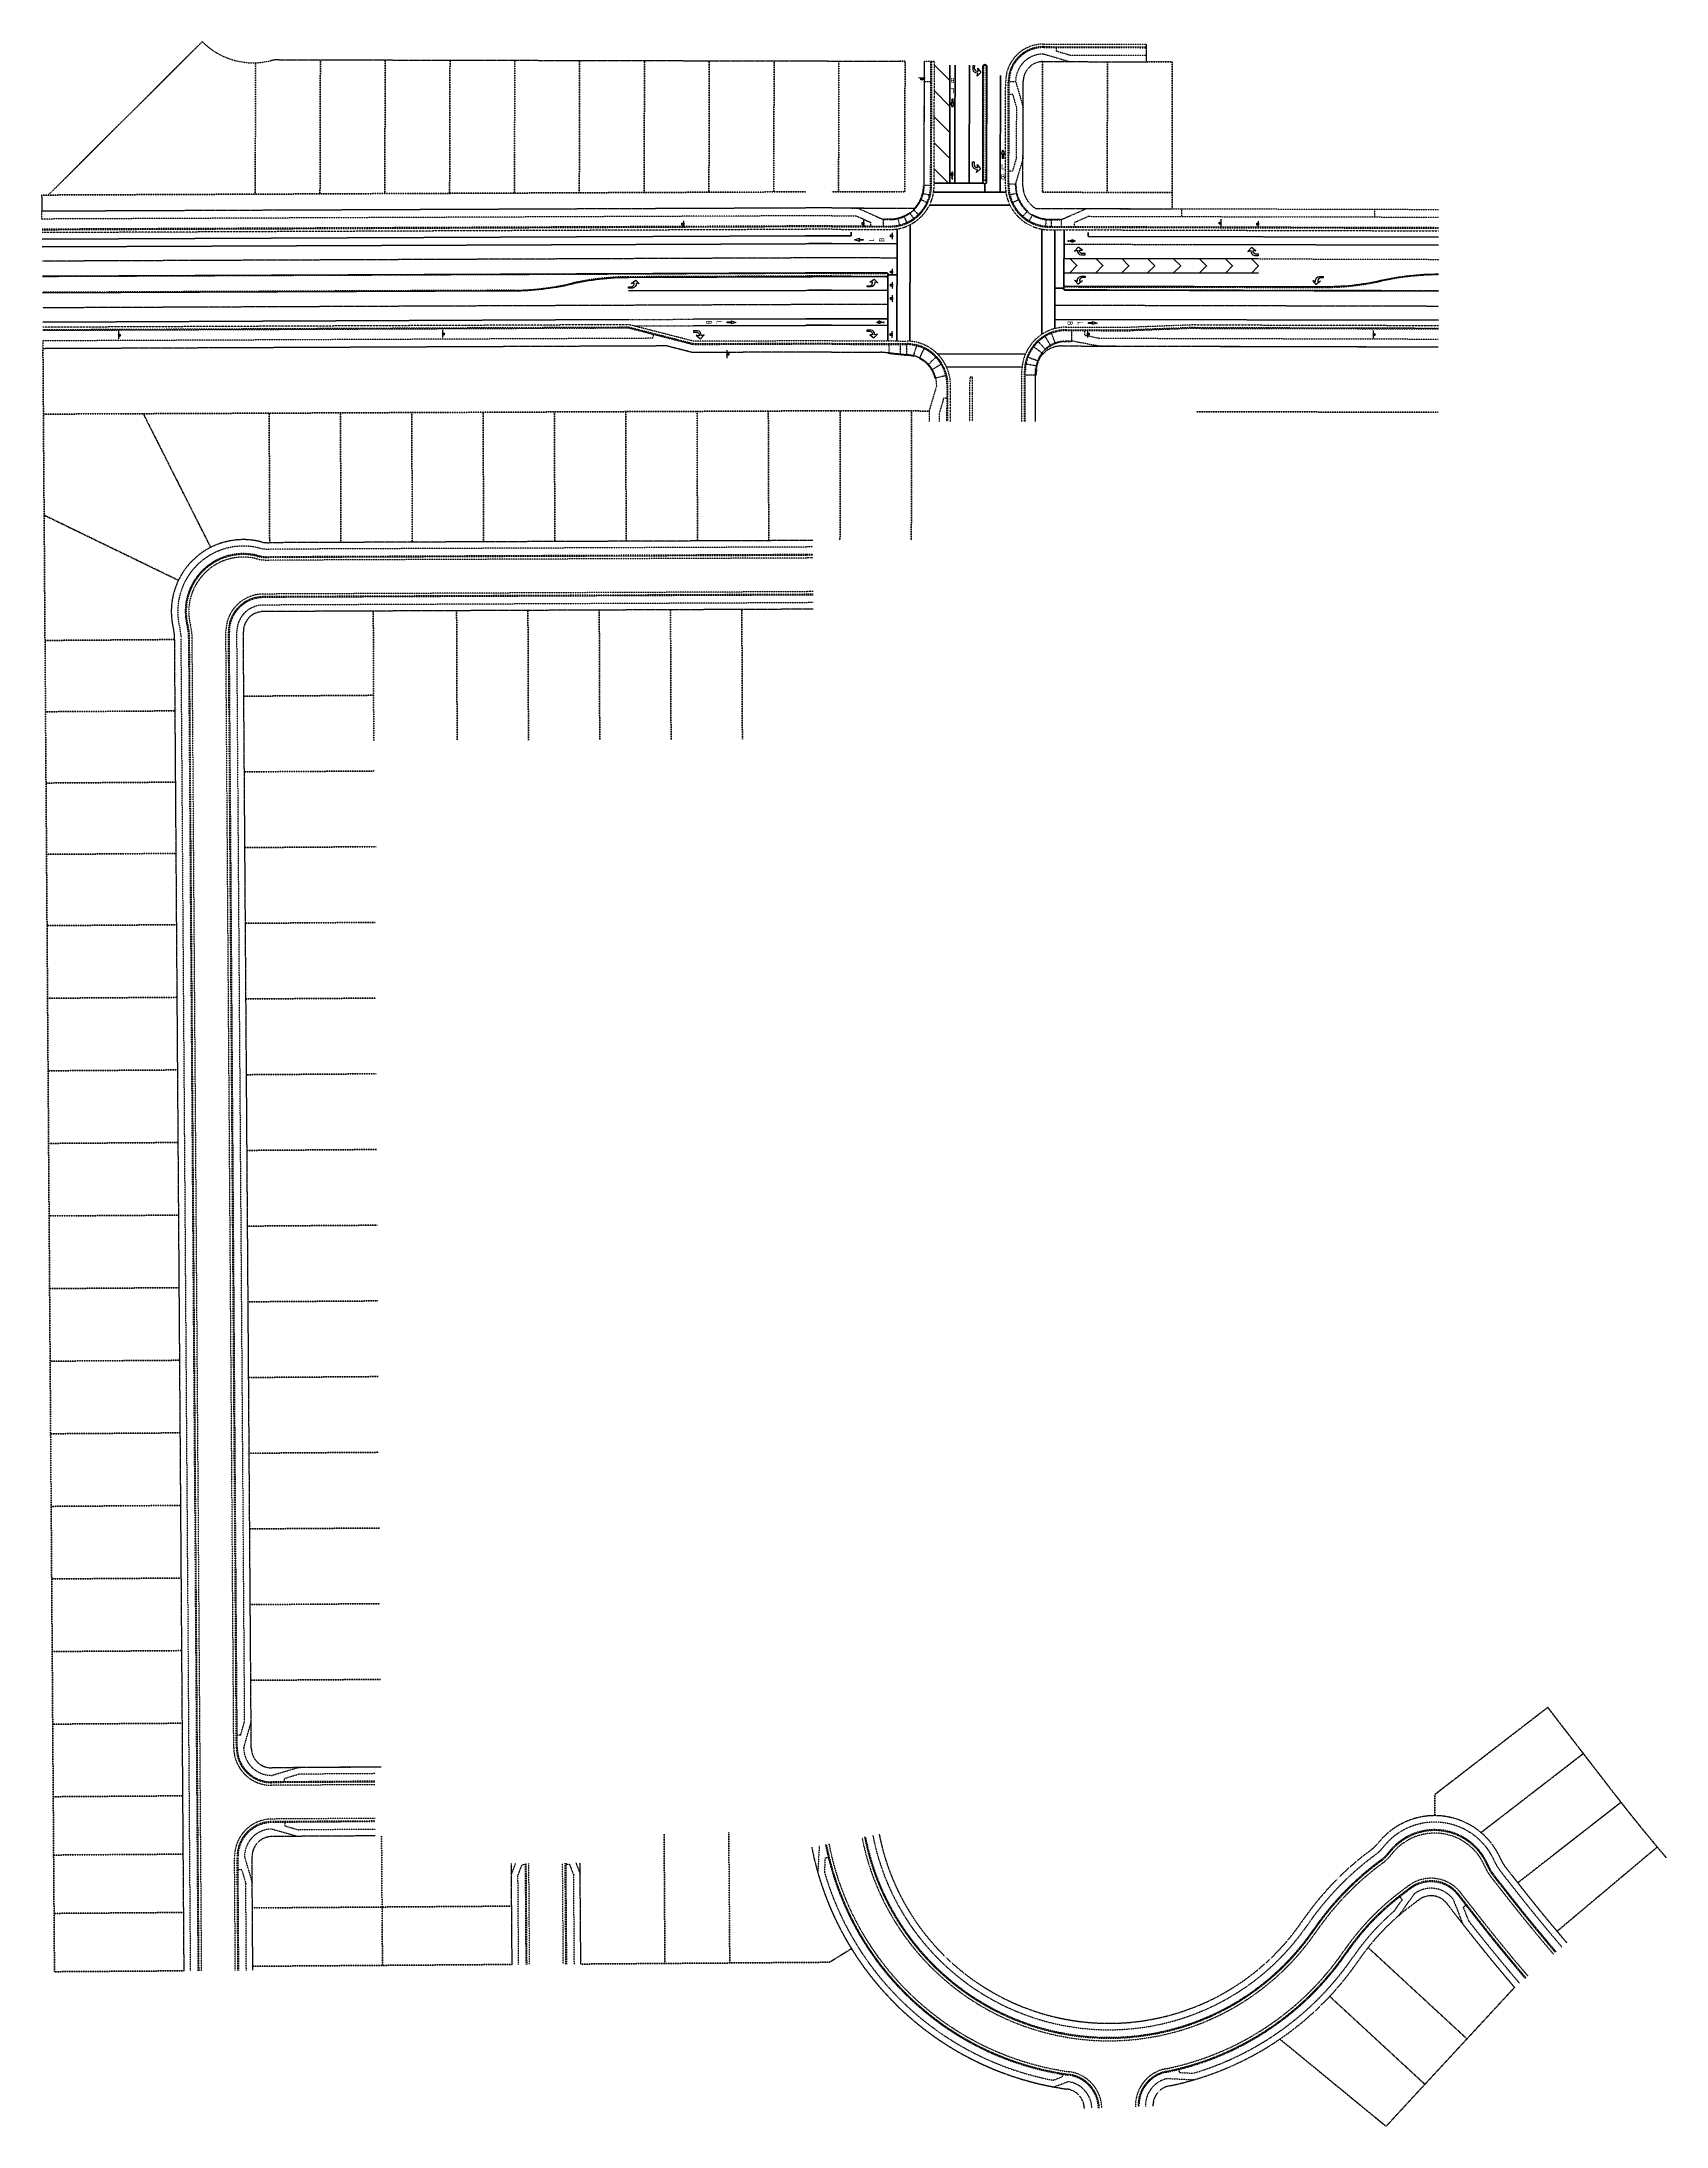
# Model space of a CAD drawing. Header units: feet. Extents: x 374 to 1628, y 18 to 1626.
import ezdxf
from ezdxf.enums import TextEntityAlignment as Align

# ---------------------------------------------------------------- set-up
doc = ezdxf.new("R2010")
doc.units = ezdxf.units.FT
doc.header["$MEASUREMENT"] = 0
for name, pattern in [('DASHED2', [0.375, 0.25, -0.125]), ('HIDDEN', [0.375, 0.25, -0.125]), ('HIDDEN2', [0.1875, 0.125, -0.0625])]:
    doc.linetypes.add(name, pattern=pattern)
for name, color, linetype, lineweight in [('V-PROP-LINE', 252, 'HIDDEN2', 35), ('V-ROAD-CURB-FACE', 252, 'HIDDEN2', 25), ('V-ROAD-CURB-LIP', 252, 'HIDDEN2', 25), ('V-ROAD-CURB-MEDN', 252, 'HIDDEN2', 25), ('V-ROAD-CURB-TBC', 252, 'HIDDEN2', 25), ('V-ROAD-RAMP', 252, 'HIDDEN2', 25), ('V-ROAD-ROW', 252, 'HIDDEN', 25), ('V-ROAD-SIGN', 252, 'Continuous', 25), ('V-ROAD-STRP', 252, 'Continuous', 35), ('V-ROAD-STRP-MRKG', 252, 'Continuous', 25), ('V-ROAD-SWLK', 252, 'HIDDEN2', 25)]:
    doc.layers.add(name, color=color, linetype=linetype, lineweight=lineweight)
doc.styles.add('BIKELANE', font='wood-d.shx', dxfattribs={"width": 0.7, "height": 4})

msp = doc.modelspace()

# ---------------------------------------------------------------- hatches: boundary and pattern name
at = {"layer": 'V-ROAD-SIGN'}
h = msp.add_hatch(dxfattribs=at)
h.set_pattern_fill('ANSI31', color=256, scale=0.24, angle=167.0679, style=0)
h.set_pattern_definition([(212.067917, (1535.826598, 1787.309203), (0.0159277242, -0.0254225805), [])])
h.paths.add_polyline_path([(1282.6, 1486.3, 1), (1284, 1486, 1)])
h = msp.add_hatch(dxfattribs=at)
h.set_pattern_fill('ANSI31', color=256, scale=0.24, angle=-12.7956, style=0)
h.set_pattern_definition([(32.204431, (182.6345, 1097.88733), (-0.0159882515, 0.0253845586), [])])
h.paths.add_polyline_path([(435.2, 1399.5, 1), (433.7, 1399.8, 1)])
h = msp.add_hatch(dxfattribs=at)
h.set_pattern_fill('ANSI31', color=256, scale=0.24, angle=-12.7956, style=0)
h.set_pattern_definition([(32.204431, (432.625802, 1098.95456), (-0.0159882515, 0.0253845586), [])])
h.paths.add_polyline_path([(685.2, 1400.6, 1), (683.7, 1400.9, 1)])
h = msp.add_hatch(dxfattribs=at)
h.set_pattern_fill('ANSI31', color=256, scale=0.24, angle=-12.7956, style=0)
h.set_pattern_definition([(32.204431, (1150.456126, 1098.456048), (-0.0159882515, 0.0253845586), [])])
h.paths.add_polyline_path([(1403, 1400.1, 1), (1401.5, 1400.4, 1)])
h = msp.add_hatch(dxfattribs=at)
h.set_pattern_fill('ANSI31', color=256, scale=0.24, angle=-12.7956, style=0)
h.set_pattern_definition([(32.204431, (651.969584, 1083.207252), (-0.0159882515, 0.0253845586), [])])
h.paths.add_polyline_path([(904.5, 1384.8, 1), (903, 1385.2, 1)])

# ---------------------------------------------------------------- linework, layer by layer
at = {"layer": 'V-PROP-LINE'}
for p, q in [((498.3, 1626), (379.5, 1507.7)), ((539.1, 1508.4), (539.4, 1609.7)), ((589.1, 1508.6), (589.4, 1612)), ((639.1, 1508.9), (639.4, 1611.9)), ((689.1, 1509.1), (689.4, 1611.8)), ((739.1, 1509.3), (739.4, 1611.7)), ((789.1, 1509.5), (789.4, 1611.6)), ((839.1, 1509.7), (839.4, 1611.5)), ((889.1, 1509.9), (889.4, 1611.3)), ((939.1, 1510.1), (939.4, 1611.2)), ((989.1, 1510.2), (989.4, 1611.1)), ((1036, 1611), (1040.4, 1611)), ((1040.1, 1510.1), (1040.4, 1611)), ((1146.3, 1509.9), (1146.5, 1610.7)), ((1196.3, 1509.7), (1196.5, 1610.6)), ((1226.5, 1610.5), (1246.5, 1610.5)), ((1246.3, 1497.1), (1246.5, 1610.5)), ((963.5, 1510.2), (374.4, 1507.7)), ((983.9, 1510.3), (1040.1, 1510.1)), ((1146.3, 1509.9), (1246.3, 1509.6)), ((384.3, 137.1), (375.4, 1389.2)), ((964.2, 1341.2), (375.8, 1338.7)), ((504.8, 1235.9), (452.8, 1339.1)), ((550.3, 1239.5), (549.9, 1339.5)), ((605.3, 1239.7), (604.9, 1339.7)), ((660.3, 1239.9), (659.9, 1339.9)), ((715.3, 1240.2), (714.9, 1340.2)), ((770.3, 1240.4), (769.9, 1340.4)), ((825.3, 1240.6), (824.9, 1340.6)), ((880.3, 1240.9), (879.9, 1340.9)), ((935.3, 1241.1), (934.9, 1341.1)), ((983.5, 1341.3), (1058.9, 1341.1)), ((990.2, 1241.2), (990.4, 1341.2)), ((1045.2, 1241.2), (1045.4, 1341.1)), ((1265.1, 1340.6), (1451.6, 1340.1)), ((479.9, 1210.5), (376.4, 1260.7)), ((630.6, 1086.8), (630.2, 1186.8)), ((694.9, 1087.1), (694.5, 1187.1)), ((749.9, 1087.3), (749.5, 1187.3)), ((804.9, 1087.6), (804.5, 1187.6)), ((859.9, 1087.8), (859.5, 1187.8)), ((914.9, 1088), (914.5, 1188)), ((477, 1164.8), (377, 1164.1)), ((477.4, 1109.8), (377.4, 1109.1)), ((630.3, 1121.8), (530.4, 1121.1)), ((630.8, 1063.4), (530.8, 1062.7)), ((477.8, 1054.8), (377.8, 1054.1)), ((478.2, 999.8), (378.2, 999.1)), ((632.4, 1005), (531.2, 1004.3)), ((478.6, 944.8), (378.5, 944.1)), ((631.6, 946.6), (531.6, 945.9)), ((479, 888.8), (378.9, 888.1)), ((632, 888.2), (532, 887.5)), ((479.4, 832.8), (379.3, 832.1)), ((632.4, 829.8), (532.4, 829.1)), ((479.8, 776.8), (379.7, 776.1)), ((632.8, 771.4), (532.8, 770.7)), ((480.2, 720.8), (380.1, 720.1)), ((633.2, 713), (533.3, 712.3)), ((480.6, 664.8), (380.5, 664.1)), ((633.7, 654.6), (533.7, 653.9)), ((481, 608.8), (380.9, 608.1)), ((634.1, 596.2), (534.1, 595.5)), ((481.4, 552.8), (381.3, 552.1)), ((634.5, 537.8), (534.5, 537.1)), ((481.8, 496.8), (381.7, 496.1)), ((634.9, 479.4), (534.9, 478.7)), ((482.2, 440.8), (382.1, 440.1)), ((635.3, 421), (535.3, 420.3)), ((482.6, 384.8), (382.5, 384.1)), ((635.7, 362.6), (535.7, 361.9)), ((1536.1, 341), (1449.1, 273.9)), ((1588.3, 273.3), (1536.1, 341)), ((483, 328.8), (382.8, 328.1)), ((1563.6, 305.4), (1484.6, 244.4)), ((1449.1, 257.5), (1449.1, 273.9)), ((483.4, 272.8), (383.2, 272.1)), ((1592.6, 267.8), (1513, 205.7)), ((637.3, 142), (636.6, 242)), ((855.2, 143.5), (854.5, 243.5)), ((905.2, 143.8), (904.4, 244.5)), ((483.7, 227.8), (383.6, 227.1)), ((1620.6, 233.3), (1543.3, 168.3)), ((484, 182.8), (383.9, 182.1)), ((737, 187.7), (537, 186.3)), ((982.1, 144.4), (999.1, 154.9)), ((1473.8, 85.3), (1397.6, 155.7)), ((484.3, 137.8), (384.2, 137.1)), ((737.3, 142.7), (537.3, 141.3)), ((982.1, 144.4), (790.3, 143)), ((1441.4, 50.2), (1367.9, 118.1)), ((1510.5, 125), (1429.4, 37.3)), ((1329.5, 85.1), (1411.4, 17.8)), ((1429.4, 37.3), (1411.4, 17.8))]:
    msp.add_line(p, q, dxfattribs=at)
for centre, radius, start, end in [((976.6, -1558.7), 2900, 89.8635, 90.2446), ((2568.1, 1029.3), 1237.5, 217.6534, 220.5328)]:
    msp.add_arc(centre, radius, start, end, dxfattribs=at)
at = {"layer": 'V-ROAD-CURB-FACE'}
for p, q in [((1061, 1595.4), (1061, 1610.9)), ((1147.1, 1622.2), (1226.6, 1622)), ((1060.8, 1515.1), (1061, 1595.4)), ((1101, 1595.3), (1100.8, 1520)), ((1101, 1606.9), (1101, 1595.3)), ((1102.8, 1520), (1103, 1595.3)), ((1103, 1595.3), (1103, 1606.9)), ((1119.8, 1514.9), (1120, 1595.3)), ((963.6, 1483.2), (374.8, 1480.7)), ((983.8, 1483.3), (1028.7, 1483.1)), ((1151.7, 1482.9), (1451.9, 1482.1)), ((963.7, 1447.2), (375.1, 1444.7)), ((738.3, 1434.3), (375.1, 1432.7)), ((963.8, 1445.2), (827.1, 1444.7)), ((983.7, 1447.3), (1026.1, 1447.2)), ((983.7, 1445.3), (1026.1, 1445.2)), ((1163.9, 1436.8), (1362.9, 1436.4)), ((1163.9, 1434.8), (1451.8, 1434.1)), ((827.3, 1405.7), (375.3, 1403.7)), ((877.3, 1392.9), (827.3, 1405.7)), ((1164.5, 1403.8), (1214.5, 1403.7)), ((1264.5, 1405.6), (1214.5, 1403.7)), ((1264.5, 1405.6), (1451.8, 1405.1)), ((964, 1393.2), (877.3, 1392.9)), ((983.6, 1393.3), (1041.5, 1393.1)), ((1132.4, 1332.9), (1132.5, 1371.9)), ((1073.4, 1333), (1073.4, 1361)), ((1090.4, 1355), (1090.5, 1366.5)), ((1090.4, 1333), (1090.4, 1355)), ((1092.4, 1355), (1092.5, 1366.5)), ((1092.4, 1333), (1092.4, 1355)), ((1092.4, 1333), (1092.4, 1355)), ((964.7, 1229.7), (549.7, 1228)), ((964.8, 1199.7), (545.4, 1197.9)), ((495.8, 137.9), (488.5, 1166.1)), ((524.6, 309.7), (518.5, 1170.8)), ((631.3, 283.4), (551.8, 282.9)), ((631.5, 253.4), (552, 252.9)), ((525.8, 138.1), (525.2, 225.7)), ((748.8, 142.7), (748.2, 220.7)), ((778.8, 143), (778.2, 220.9)), ((1407.7, 222.6), (1403.3, 219.2)), ((1499.3, 204.6), (1493.9, 211.5)), ((1429.6, 201.6), (1421.6, 195.5)), ((1475.5, 186.3), (1467.5, 196.7))]:
    msp.add_line(p, q, dxfattribs=at)
for centre, radius, start, end in [((1147, 1595.2), 27, 89.8635, 179.8635), ((1102, 1606.9), 1, 359.8635, 179.8635), ((1028.8, 1515.1), 32, 269.8635, 359.8635), ((1101.8, 1520), 1, 179.8635, 359.8635), ((1151.8, 1514.9), 32, 179.8635, 269.8635), ((976.6, -1558.7), 3042, 89.8635, 90.2446), ((737.4, 1634.3), 200, 270.2446, 283.0832), ((828, 1244.7), 200, 90.2446, 103.0832), ((976.6, -1558.7), 3006, 89.8635, 90.2446), ((976.6, -1558.7), 3004, 89.8635, 90.2446), ((1026.1, 1446.2), 1, 269.8635, 89.8635), ((1163.9, 1435.8), 1, 89.8635, 269.8635), ((1363.4, 1636.4), 200, 269.8635, 282.7021), ((1451.4, 1246.1), 200, 89.8633, 102.7021), ((1164.5, 1371.8), 32, 89.8635, 179.8635), ((976.6, -1558.7), 2952, 89.8635, 90.2446), ((1041.4, 1361.1), 32, 359.8635, 89.8635), ((1091.5, 1366.5), 1, 359.8635, 179.8635), ((529.9, 1186.4), 44, 75.9725, 194.6785), ((549.5, 1265), 37, 255.9725, 270.2446), ((976.6, -1556.7), 2786.5, 90.1497, 90.2446), ((545.5, 1170.9), 27, 90.2446, 180.4064), ((976.6, -1556.7), 2756.5, 90.1486, 90.2446), ((451.5, 1165.9), 37, 0.4064, 14.6785), ((551.6, 309.9), 27, 180.4064, 270.4012), ((552.2, 225.9), 27, 90.4012, 180.4064), ((1448.9, 202), 44, 23.3813, 141.9255), ((1197.6, 277.8), 222, 191.039, 262.0428), ((1197.6, 277.8), 192, 191.039, 325.5252), ((1385.1, 251.9), 37, 307.6534, 321.9255), ((1538.9, 43.5), 222, 127.6534, 145.5252), ((1523.2, 234.1), 37, 203.3813, 217.6534), ((1538.9, 43.5), 192, 127.6534, 145.5252), ((1446.1, 180.2), 27, 37.6534, 127.6534), ((2568.1, 1029.3), 1350, 217.6534, 220.5328), ((2568.1, 1029.3), 1380, 217.6534, 220.5328), ((1197.6, 277.8), 222, 281.4643, 325.5252), ((1163.2, 31.2), 27, 1.6196, 82.0428), ((1247.1, 33.8), 27, 101.4644, 181.6196)]:
    msp.add_arc(centre, radius, start, end, dxfattribs=at)
at = {"layer": 'V-ROAD-CURB-LIP'}
for p, q in [((1063, 1595.4), (1063, 1610.9)), ((1147.1, 1624.2), (1226.6, 1624)), ((877.6, 1394.9), (827.5, 1407.7)), ((1164.5, 1405.8), (1214.5, 1405.7)), ((1264.5, 1407.6), (1214.5, 1405.7)), ((964, 1395.2), (877.6, 1394.9)), ((983.6, 1395.3), (1041.5, 1395.1)), ((1130.4, 1332.9), (1130.5, 1371.9)), ((964.7, 1227.7), (549.7, 1226)), ((964.8, 1201.7), (545.4, 1199.9)), ((497.8, 137.9), (490.5, 1166.1)), ((522.6, 309.7), (516.5, 1170.7)), ((631.3, 281.4), (551.7, 280.9)), ((631.6, 255.4), (551.9, 254.9)), ((523.8, 138.1), (523.2, 225.7)), ((750.8, 142.8), (750.2, 220.7)), ((776.8, 142.9), (776.2, 220.9)), ((1408.9, 221), (1404.5, 217.6)), ((1497.7, 203.4), (1492.4, 210.3)), ((1428.4, 203.2), (1420.4, 197.1)), ((1477.1, 187.5), (1469, 197.9))]:
    msp.add_line(p, q, dxfattribs=at)
at = {"layer": 'V-ROAD-CURB-LIP', "ltscale": 1.5}
for p, q in [((1062.8, 1515.1), (1063, 1595.4)), ((1117.8, 1514.9), (1118, 1595.3)), ((963.6, 1481.2), (374.8, 1478.7)), ((983.8, 1481.3), (1028.7, 1481.1)), ((1151.7, 1480.9), (1451.9, 1480.1)), ((827.5, 1407.7), (375.3, 1405.7)), ((1264.5, 1407.6), (1451.8, 1407.1)), ((1075.4, 1333), (1075.4, 1361))]:
    msp.add_line(p, q, dxfattribs=at)
at = {"layer": 'V-ROAD-CURB-LIP'}
for centre, radius, start, end in [((1147, 1595.2), 29, 89.8635, 179.8635), ((1164.5, 1371.8), 34, 89.8635, 179.8635), ((976.6, -1558.7), 2954, 89.8635, 90.2446), ((1041.4, 1361.1), 34, 359.8635, 89.8635), ((529.9, 1186.4), 42, 75.9725, 194.6785), ((549.5, 1265), 39, 255.9725, 270.2446), ((545.5, 1170.9), 29, 90.2446, 180.4064), ((451.5, 1165.9), 39, 0.4064, 14.6785), ((551.6, 309.9), 29, 180.4064, 270.4012), ((552.2, 225.9), 29, 90.4012, 180.4064), ((1448.9, 202), 42, 23.3813, 141.9255), ((1197.6, 277.8), 220, 191.039, 262.0428), ((1197.6, 277.8), 194, 191.039, 325.5252), ((1385.1, 251.9), 39, 307.6534, 321.9255), ((1538.9, 43.5), 220, 127.6534, 145.5252), ((1446.1, 180.2), 29, 37.6534, 127.6534), ((1523.2, 234.1), 39, 203.3813, 217.6534), ((1538.9, 43.5), 194, 127.6534, 145.5252), ((2568.1, 1029.3), 1352, 217.6534, 220.5328), ((2568.1, 1029.3), 1378, 217.6534, 220.5328), ((1197.6, 277.8), 220, 281.4643, 325.5252), ((1163.2, 31.2), 29, 1.6196, 82.0428), ((1247.1, 33.8), 29, 101.4644, 181.6196)]:
    msp.add_arc(centre, radius, start, end, dxfattribs=at)
at = {"layer": 'V-ROAD-CURB-LIP', "ltscale": 1.5}
for centre, radius, start, end in [((1028.8, 1515.1), 34, 269.8635, 359.8635), ((1151.8, 1514.9), 34, 179.8635, 269.8635), ((976.6, -1558.7), 3040, 89.8635, 90.2446), ((976.6, -1556.7), 2784.5, 90.1496, 90.2446), ((976.6, -1556.7), 2758.5, 90.1487, 90.2446)]:
    msp.add_arc(centre, radius, start, end, dxfattribs=at)
at = {"layer": 'V-ROAD-CURB-MEDN'}
for p, q in [((1101, 1606.9), (1101, 1595.3)), ((1103, 1595.3), (1103, 1606.9)), ((375, 1432.7), (375, 1432.7))]:
    msp.add_line(p, q, dxfattribs=at)
msp.add_arc((1102, 1606.9), 1, 359.8635, 179.8635, dxfattribs=at)
at = {"layer": 'V-ROAD-CURB-TBC'}
for p, q in [((1060.3, 1595.4), (1060.4, 1610.9)), ((1147.1, 1621.6), (1226.6, 1621.4)), ((1060.1, 1515.1), (1060.3, 1595.4)), ((1120.5, 1514.9), (1120.7, 1595.3)), ((963.6, 1483.9), (374.8, 1481.4)), ((983.8, 1483.9), (1028.7, 1483.8)), ((1151.7, 1483.5), (1451.9, 1482.8)), ((827.2, 1405), (375.3, 1403.1)), ((877.2, 1392.2), (827.2, 1405)), ((1164.5, 1403.2), (1214.6, 1403)), ((1264.6, 1404.9), (1214.6, 1403)), ((1264.6, 1404.9), (1451.7, 1404.5)), ((964, 1392.6), (877.2, 1392.2)), ((983.6, 1392.6), (1041.5, 1392.4)), ((1133, 1332.9), (1133.1, 1371.9)), ((1072.7, 1333), (1072.8, 1361)), ((964.7, 1230.4), (549.7, 1228.6)), ((964.8, 1199.1), (545.4, 1197.3)), ((495.2, 137.9), (487.9, 1166.1)), ((525.3, 309.7), (519.2, 1170.8)), ((631.3, 284.1), (551.7, 283.5)), ((631.5, 252.8), (551.9, 252.2)), ((526.5, 138.1), (525.9, 225.7)), ((748.1, 142.7), (747.6, 220.7)), ((779.5, 143), (778.9, 220.9)), ((1407.3, 223.2), (1402.9, 219.8)), ((1499.8, 205), (1494.5, 211.9)), ((1430, 201.1), (1422, 194.9)), ((1475, 185.9), (1466.9, 196.3))]:
    msp.add_line(p, q, dxfattribs=at)
for centre, radius, start, end in [((1147, 1595.2), 26.3, 89.8635, 179.8635), ((1028.8, 1515.1), 31.3, 269.8635, 359.8635), ((1151.8, 1514.9), 31.3, 179.8635, 269.8635), ((976.6, -1558.7), 3042.7, 89.8635, 90.2446), ((1164.5, 1371.8), 31.3, 89.8635, 179.8635), ((976.6, -1558.7), 2951.3, 89.8635, 90.2446), ((1041.4, 1361.1), 31.3, 359.8635, 89.8635), ((529.9, 1186.4), 44.7, 75.9725, 194.6785), ((549.5, 1265), 36.3, 255.9725, 270.2446), ((976.6, -1556.7), 2787.2, 90.1497, 90.2446), ((545.5, 1170.9), 26.3, 90.2446, 180.4064), ((976.6, -1556.7), 2755.8, 90.1486, 90.2446), ((451.5, 1165.9), 36.3, 0.4064, 14.6785), ((551.6, 309.9), 26.3, 180.4064, 270.4012), ((552.2, 225.9), 26.3, 90.4012, 180.4064), ((1448.9, 202), 44.7, 23.3813, 141.9255), ((1197.6, 277.8), 222.7, 191.039, 262.0428), ((1197.6, 277.8), 191.3, 191.039, 325.5252), ((1385.1, 251.9), 36.3, 307.6534, 321.9255), ((1538.9, 43.5), 222.7, 127.6534, 145.5252), ((1523.2, 234.1), 36.3, 203.3813, 217.6534), ((1538.9, 43.5), 191.3, 127.6534, 145.5252), ((1446.1, 180.2), 26.3, 37.6534, 127.6534), ((2568.1, 1029.3), 1349.3, 217.6534, 220.5328), ((2568.1, 1029.3), 1380.7, 217.6534, 220.5328), ((1197.6, 277.8), 222.7, 281.4644, 325.5252), ((1163.2, 31.2), 26.3, 1.6196, 82.0428), ((1247.1, 33.8), 26.3, 101.4644, 181.6196)]:
    msp.add_arc(centre, radius, start, end, dxfattribs=at)
at = {"layer": 'V-ROAD-RAMP', "ltscale": 0.5}
for p, q in [((1055.1, 1515.1), (1055.1, 1516.3)), ((1125.5, 1516.1), (1120.5, 1516.1)), ((1125.5, 1514.9), (1125.8, 1516.1)), ((1126, 1514.8), (1126, 1516.1)), ((1046.8, 1496.6), (1050.6, 1492.7)), ((1052.8, 1504.2), (1057.9, 1501.8)), ((1054.4, 1508.9), (1059.9, 1507.7)), ((1126.2, 1508.9), (1120.6, 1507.6)), ((1127.8, 1504), (1122.7, 1501.6)), ((1023.7, 1489.3), (1028.9, 1489.3)), ((1034.9, 1489.5), (1036.2, 1484)), ((1039.6, 1491.1), (1041.9, 1486)), ((1044.1, 1493.7), (1047, 1489.6, 13.3)), ((1151.6, 1489), (1154.6, 1489)), ((1028.1, 1385.3), (1028.2, 1392.5)), ((1041.5, 1383.9), (1028.1, 1385.3)), ((1041.5, 1384.4), (1029.2, 1385.7)), ((1036.5, 1393.1), (1036.5, 1385)), ((1041.5, 1393.1), (1041.5, 1384.4)), ((1058.4, 1377.2), (1064.7, 1383.1)), ((1061.4, 1373.2), (1068.8, 1377.7)), ((1063.6, 1366.6), (1071.9, 1368.6)), ((1141.6, 1368.8), (1133.1, 1368.8))]:
    msp.add_line(p, q, dxfattribs=at)
at = {"layer": 'V-ROAD-RAMP', "ltscale": 0.5, "flags": 128}
for points in [[(1060.1, 1515.1), (1054.6, 1515.1)], [(1126, 1516.1), (1125.5, 1516.1)], [(1023.7, 1489.3), (1023.7, 1488.8)], [(1023.7, 1483.8), (1023.7, 1488.8)], [(1044.1, 1493.7), (1043.8, 1494.1)], [(1134.8, 1495.4), (1131.2, 1491.2)], [(1138.8, 1492.5), (1136, 1487.8)], [(1149.2, 1488.7), (1148.6, 1483)], [(1153.2, 1488.5), (1153.1, 1482.9)], [(1154.6, 1489), (1160.7, 1489)], [(1160.7, 1489), (1160.7, 1483.5)], [(1152.5, 1391.9), (1148.1, 1399.3)], [(1156.2, 1393.6), (1153.1, 1401.7)], [(1169, 1394.6), (1169, 1403.1)], [(1047, 1383.8), (1046.9, 1383.3)], [(1047, 1383.8), (1049.4, 1391.4)], [(1051.7, 1382.1), (1055.2, 1389.3)], [(1146.3, 1385.6), (1139.5, 1390.7)], [(1148.9, 1388.5), (1143.1, 1394.7)], [(1164.5, 1394.7), (1169, 1394.6)], [(1051.7, 1382.1), (1051.5, 1381.6)], [(1141.5, 1375.9), (1133, 1377.4)], [(1142.5, 1379.8), (1134.4, 1382.7)]]:
    msp.add_lwpolyline(points, dxfattribs=at)
at = {"layer": 'V-ROAD-RAMP', "ltscale": 0.5}
for centre, radius, start, end in [((1028.8, 1515.1), 26.3, 269.8632, 359.8635), ((1028.8, 1515.1), 25.8, 314.1132, 359.8635), ((1151.8, 1514.9), 25.8, 180.0209, 228.8929), ((1028.8, 1515.1), 25.8, 270.0962, 305.4005), ((1151.8, 1514.9), 25.8, 239.7773, 269.6308), ((1041.4, 1361.1), 23.3, 13.8931, 89.8635), ((1041.4, 1361.1), 22.8, 76.2935, 89.9268), ((1164.5, 1371.8), 22.8, 142.8613, 179.8635), ((1164.5, 1371.8), 22.8, 89.9819, 133.0257), ((1041.4, 1361.1), 22.8, 13.8931, 63.9962), ((-1125.4, 1375.9), 2267.1, 359.8197, 359.8973)]:
    msp.add_arc(centre, radius, start, end, dxfattribs=at)
at = {"layer": 'V-ROAD-ROW'}
for p, q in [((557.5, 1612.1), (1036, 1611)), ((1055.1, 1515.1), (1055.4, 1610.9)), ((1147, 1610.7), (1226.5, 1610.5)), ((1226.5, 1610.5), (1226.6, 1624)), ((1131.3, 1514.9), (1131.5, 1595.3)), ((374.4, 1507.7), (374.6, 1495.2)), ((963.5, 1497.7), (374.6, 1495.2)), ((983.9, 1497.8), (1048.4, 1497.6)), ((1141.1, 1497.4), (1246.3, 1497.1)), ((856.6, 1391.3), (375.4, 1389.2)), ((876.5, 1386.2), (856.6, 1391.3)), ((964, 1386.6), (876.5, 1386.2)), ((983.6, 1386.6), (1021.5, 1386.5)), ((1041.5, 1384.4), (1021.5, 1386.5)), ((1161.2, 1391.3), (1451.7, 1390.6)), ((1141, 1332.9), (1141.1, 1371.4)), ((964.6, 1241.2), (549.6, 1239.5)), ((964.9, 1188.2), (545.4, 1186.4)), ((484.3, 137.8), (477, 1166)), ((536.1, 309.8), (530, 1170.8)), ((636.2, 295), (551.7, 294.4)), ((631.6, 241.9), (552.1, 241.4)), ((537.3, 138.2), (536.7, 225.8)), ((1400.7, 231.7), (1396.3, 228.3)), ((737.3, 142.7), (736.7, 220.6)), ((790.3, 143), (789.7, 221)), ((1508.4, 211.6), (1503, 218.5)), ((1436.6, 192.5), (1428.7, 186.4)), ((1466.4, 179.2), (1458.4, 189.7))]:
    msp.add_line(p, q, dxfattribs=at)
for centre, radius, start, end in [((557.4, 1586.6), 25.5, 89.8635, 104.1356), ((1147, 1595.2), 15.5, 89.8635, 179.8635), ((1028.8, 1515.1), 26.3, 318.2087, 359.8635), ((1151.8, 1514.9), 20.5, 179.8635, 238.4753), ((976.6, -1558.7), 3056.5, 89.8635, 90.2446), ((976.6, -1558.7), 2945.3, 89.8635, 90.2446), ((1041.4, 1361.1), 23.3, 41.2638, 89.8635), ((1161.1, 1371.3), 20, 89.8635, 179.8635), ((529.9, 1186.4), 55.5, 75.9725, 194.6785), ((549.5, 1265), 25.5, 255.9725, 270.2446), ((976.6, -1556.7), 2798, 90.1501, 90.2446), ((545.5, 1170.9), 15.5, 90.2446, 180.4064), ((976.6, -1556.7), 2745, 90.1482, 90.2446), ((451.5, 1165.9), 25.5, 0.4064, 14.6785), ((551.6, 309.9), 15.5, 180.4064, 270.4012), ((1448.9, 202), 55.5, 23.3813, 141.9255), ((552.2, 225.9), 15.5, 90.4012, 180.4064), ((1197.6, 277.8), 180.5, 191.039, 325.5252), ((1197.6, 277.8), 233.5, 191.039, 262.0428), ((1538.9, 43.5), 233.5, 127.6534, 145.5252), ((1385.1, 251.9), 25.5, 307.6534, 321.9255), ((1523.2, 234.1), 25.5, 203.3813, 217.6534), ((2568.1, 1029.3), 1338.5, 217.6534, 220.5328), ((1446.1, 180.2), 15.5, 37.6534, 127.6534), ((1538.9, 43.5), 180.5, 127.6534, 145.5252), ((2568.1, 1029.3), 1391.5, 217.6534, 220.5328), ((1197.6, 277.8), 233.5, 281.4644, 325.5252), ((1247.1, 33.8), 15.5, 101.4644, 181.6196), ((1163.2, 31.2), 15.5, 1.6196, 82.0428)]:
    msp.add_arc(centre, radius, start, end, dxfattribs=at)
at = {"layer": 'V-ROAD-SIGN'}
for p, q in [((1055.8, 1598), (1050.8, 1598.1)), ((869.8, 1482.8), (869.8, 1487.8)), ((1008.7, 1483.4), (1008.7, 1488.4)), ((1284.1, 1483.1), (1284.1, 1489.1)), ((1313.1, 1482.6), (1313.1, 1487.6)), ((1030.7, 1473.6), (1030.7, 1478.6)), ((1030.6, 1445.9), (1030.6, 1450.9)), ((1030.6, 1435.6), (1030.6, 1440.6)), ((1030.6, 1425.4), (1030.6, 1430.4)), ((433.7, 1402.7), (433.7, 1396.7)), ((683.7, 1403.7), (683.7, 1397.7)), ((1030.5, 1397.6), (1030.5, 1402.6)), ((1181, 1402.9), (1181, 1397.9)), ((1401.5, 1403.2), (1401.5, 1397.2)), ((903, 1388), (903, 1382))]:
    msp.add_line(p, q, dxfattribs=at)
for points in [[(1054.1, 1596.5), (1052.6, 1596.5), (1052.6, 1598), (1054.1, 1598)], [(868.3, 1484.5), (868.3, 1486), (869.8, 1486), (869.8, 1484.5)], [(1007.2, 1485.1), (1007.2, 1486.6), (1008.7, 1486.6), (1008.7, 1485.1)], [(1311.6, 1484.4), (1311.6, 1485.9), (1313.1, 1485.9), (1313.1, 1484.4)], [(1029.2, 1475.4), (1029.2, 1476.9), (1030.7, 1476.9), (1030.7, 1475.4)], [(1029.1, 1447.6), (1029.1, 1449.1), (1030.6, 1449.1), (1030.6, 1447.6)], [(1029.1, 1437.4), (1029.1, 1438.9), (1030.6, 1438.9), (1030.6, 1437.4)], [(1029.1, 1427.1), (1029.1, 1428.6), (1030.6, 1428.6), (1030.6, 1427.1)], [(1029, 1399.4), (1029, 1400.9), (1030.5, 1400.9), (1030.5, 1399.4)], [(1182.5, 1401.2), (1182.5, 1399.7), (1181, 1399.7), (1181, 1401.2)]]:
    msp.add_lwpolyline(points, close=True, dxfattribs=at)
for centre in [(1283.3, 1486.1), (434.4, 1399.7), (684.4, 1400.7), (1402.3, 1400.2), (903.8, 1385)]:
    msp.add_circle(centre, 0.757, dxfattribs=at)
at = {"layer": 'V-ROAD-STRP'}
for p, q in [((1074.8, 1517), (1075, 1608)), ((1078.9, 1558), (1079, 1608)), ((1089.8, 1517), (1090, 1608)), ((1114, 1600), (1113.8, 1509.9)), ((1078.8, 1517), (1078.9, 1558)), ((1062.8, 1517), (1100.6, 1516.9)), ((1101.8, 1516.4), (1101.8, 1509.9)), ((1059.3, 1500), (1121.3, 1499.9)), ((1062.4, 1510), (1118.2, 1509.9)), ((1034.2, 1481.6), (1034, 1395.1)), ((1044.2, 1484.8), (1044, 1395)), ((1162.9, 1436.9), (1163, 1480.8)), ((963.6, 1476.2), (374.8, 1473.7)), ((983.8, 1476.3), (998.7, 1476.2)), ((1181.7, 1475.8), (1451.9, 1475.1)), ((1263, 1469.6), (1451.9, 1469.1)), ((1163, 1458.8), (1313, 1458.5)), ((1313, 1447.5), (1163, 1447.8)), ((1027.1, 1445), (1027, 1395.2)), ((1027.6, 1446.2), (1034.1, 1446.1)), ((1162.4, 1435.8), (1155.9, 1435.8)), ((963.9, 1412.2), (877.2, 1411.9)), ((963.9, 1407.2), (877.3, 1406.9)), ((1027, 1407.2), (983.6, 1407.3)), ((1027, 1412.2), (983.7, 1412.3)), ((1155.9, 1411.8), (1451.8, 1411.1)), ((1133.1, 1384.9), (1065.6, 1385.1)), ((1130.6, 1374.9), (1072.5, 1375.1))]:
    msp.add_line(p, q, dxfattribs=at)
at = {"layer": 'V-ROAD-STRP', "flags": 128}
msp.add_lwpolyline([(1100.5, 1606.9, -1), (1103.5, 1606.9), (1103.3, 1517.9, -1), (1100.3, 1517.9)], format="xyb", close=True, dxfattribs=at)
for points in [[(1063, 1608), (1075, 1596)], [(1063, 1588), (1075, 1576)], [(1062.9, 1568), (1074.9, 1556)], [(1062.9, 1548), (1074.9, 1536)], [(1062.8, 1528), (1073.8, 1517)], [(1145.9, 1400.3), (1146, 1481.3)], [(1155.9, 1404.7), (1156, 1481.1)], [(1163.1, 1482.8), (1163.1, 1482.8)], [(998.7, 1479.2), (998.7, 1476.2)], [(1181.7, 1478.8), (1181.7, 1475.8)], [(1167.5, 1447.8), (1173, 1453.3), (1167.5, 1458.8)], [(1187.5, 1447.8), (1193, 1453.3), (1187.5, 1458.8)], [(1207.5, 1447.7), (1213, 1453.2), (1207.5, 1458.7)], [(1227.5, 1447.7), (1233, 1453.2), (1227.5, 1458.7)], [(1247.5, 1447.6), (1253, 1453.1), (1247.5, 1458.6)], [(1267.5, 1447.6), (1273, 1453.1), (1267.5, 1458.6)], [(1287.5, 1447.5), (1293, 1453), (1287.5, 1458.5)], [(1307.5, 1447.5), (1313, 1453), (1307.5, 1458.5)], [(375.1, 1432.2), (738.3, 1433.8)], [(1163.9, 1434.3), (1451.8, 1433.6)], [(827.2, 1411.7), (375.3, 1409.7)]]:
    msp.add_lwpolyline(points, dxfattribs=at)
for points in [[(1034.2, 1470.1), (983.8, 1470.3, 0.001663), (963.6, 1470.2), (374.9, 1467.7)], [(1026.1, 1447.7), (983.7, 1447.8, 0.001663), (963.7, 1447.7), (375, 1445.2)], [(1026.1, 1444.7, 1), (1026.1, 1447.7, 1)], [(738.3, 1433.8, 0.056077), (782.8, 1439, -0.056077), (827.1, 1444.2, -0.056077)], [(827.1, 1444.2), (963.8, 1444.7, -0.001663), (983.7, 1444.8), (1026.1, 1444.7)], [(1027.1, 1434.2), (983.7, 1434.3, 0.001663), (963.8, 1434.2), (827.1, 1433.7)], [(1362.9, 1436.9), (1163.9, 1437.3, 1), (1163.9, 1434.3)], [(1362.9, 1436.9, 0.056077), (1407.3, 1441.7, -0.056077), (1451.8, 1446.6, -0.056077)]]:
    msp.add_lwpolyline(points, format="xyb", dxfattribs=at)
at = {"layer": 'V-ROAD-STRP'}
for radius in [3035, 2971, 2966]:
    msp.add_arc((976.6, -1558.7), radius, 89.8635, 90.2446, dxfattribs=at)
at = {"layer": 'V-ROAD-STRP-MRKG', "linetype": 'HIDDEN2', "ltscale": 0.5}
msp.add_line((1163, 1469.8), (1263, 1469.6), dxfattribs=at)
at = {"layer": 'V-ROAD-STRP-MRKG', "linetype": 'DASHED2', "ltscale": 0.5}
msp.add_line((1313, 1458.5), (1451.9, 1458.1), dxfattribs=at)
at = {"layer": 'V-ROAD-STRP-MRKG', "linetype": 'DASHED2'}
msp.add_line((1155.9, 1422.8), (1451.8, 1422.1), dxfattribs=at)
at = {"layer": 'V-ROAD-STRP-MRKG'}
for points in [[(1098.9, 1602.2), (1095.9, 1599.4), (1096.6, 1601.7), (1096.1, 1601.7, -0.382259), (1092.8, 1604.5), (1092.8, 1607.6), (1093.9, 1607.6), (1093.8, 1605.6, 0.393847), (1095.9, 1603.4), (1096.7, 1603.4), (1096.4, 1605.6)], [(1098.6, 1527.9), (1095.6, 1525.1), (1096.3, 1527.4), (1095.9, 1527.4, -0.382259), (1092.5, 1530.2), (1092.5, 1533.3), (1093.6, 1533.3), (1093.6, 1531.3, 0.393847), (1095.6, 1529.1), (1096.4, 1529.1), (1096.1, 1531.3)], [(1173.8, 1467.6), (1171.1, 1464.5), (1173.3, 1465.3), (1173.3, 1464.8, 0.382259), (1176.2, 1461.5), (1179.3, 1461.5), (1179.2, 1462.5), (1177.2, 1462.5, -0.393847), (1175, 1464.5), (1175, 1465.3), (1177.2, 1465.1)], [(1307.6, 1467.3), (1304.8, 1464.2), (1307.1, 1465), (1307.1, 1464.5, 0.382259), (1309.9, 1461.2), (1313, 1461.2), (1313, 1462.2), (1311, 1462.2, -0.393847), (1308.8, 1464.2), (1308.8, 1465), (1311, 1464.7)], [(832.6, 1442.1), (835.3, 1439.1), (833, 1439.8), (833.1, 1439.3, -0.382259), (830.2, 1436), (827.1, 1436), (827.1, 1437), (829.2, 1437, 0.393847), (831.4, 1439.1), (831.4, 1439.8), (829.2, 1439.6)], [(1016.5, 1442.9), (1019.3, 1439.9), (1017, 1440.6), (1017, 1440.1, -0.382259), (1014.2, 1436.8), (1011.1, 1436.8), (1011.1, 1437.8), (1013.2, 1437.8, 0.393847), (1015.3, 1439.9), (1015.3, 1440.6), (1013.2, 1440.4)], [(1173.8, 1438.9), (1171.1, 1442), (1173.3, 1441.2), (1173.3, 1441.7, -0.382259), (1176.2, 1445.1), (1179.2, 1445.1), (1179.2, 1444), (1177.2, 1444, 0.393847), (1175, 1442), (1175, 1441.2), (1177.2, 1441.5)], [(1357.6, 1438.8), (1354.8, 1441.8), (1357.1, 1441.1), (1357.1, 1441.5, -0.382259), (1359.9, 1444.9), (1363, 1444.9), (1363, 1443.9), (1360.9, 1443.9, 0.393847), (1358.8, 1441.8), (1358.8, 1441), (1360.9, 1441.3)], [(882.7, 1396.9), (885.4, 1399.9), (883.2, 1399.2), (883.2, 1399.7, 0.382259), (880.3, 1403), (877.3, 1403), (877.3, 1402), (879.3, 1402, -0.393847), (881.5, 1400), (881.5, 1399.2), (879.3, 1399.5)], [(1016.4, 1397.5), (1019.2, 1400.5), (1016.9, 1399.8), (1016.9, 1400.3, 0.382259), (1014.1, 1403.6), (1011, 1403.6), (1011, 1402.6), (1013.1, 1402.6, -0.393847), (1015.2, 1400.5), (1015.2, 1399.8), (1013.1, 1400)]]:
    msp.add_lwpolyline(points, format="xyb", close=True, dxfattribs=at)
for points in [[(1076.7, 1582), (1077.3, 1582), (1077.3, 1578.5), (1078.1, 1579), (1077, 1575.3), (1075.8, 1579), (1076.7, 1578.5), (1076.7, 1582)], [(1116.2, 1535.9), (1115.6, 1535.9), (1115.6, 1539.4), (1114.7, 1538.9), (1115.9, 1542.6), (1117, 1538.9), (1116.2, 1539.4), (1116.2, 1535.9)], [(1076.6, 1520.4), (1076.6, 1520.8), (1076.9, 1520.8), (1076.9, 1520.4), (1076.8, 1520.4), (1076.8, 1520.4), (1076.7, 1520.4), (1076.6, 1520.4), (1076.6, 1520.4)], [(1076.6, 1520.3), (1076.6, 1520), (1076.9, 1520), (1076.9, 1520.3), (1076.8, 1520.3), (1076.8, 1520.4), (1076.7, 1520.3), (1076.6, 1520.4), (1076.6, 1520.3)], [(1008.2, 1473.5), (1008.2, 1472.9), (1004.7, 1472.9), (1005.2, 1472), (1001.5, 1473.2), (1005.2, 1474.4), (1004.7, 1473.5), (1008.2, 1473.5)], [(1166.3, 1472.4), (1166, 1472.4), (1166, 1472.1), (1166.4, 1472.1), (1166.3, 1472.2), (1166.4, 1472.2), (1166.3, 1472.3), (1166.4, 1472.4), (1166.3, 1472.4)], [(1166.4, 1472.4), (1166.8, 1472.4), (1166.8, 1472.1), (1166.4, 1472.1), (1166.4, 1472.2), (1166.5, 1472.2), (1166.4, 1472.3), (1166.5, 1472.4), (1166.4, 1472.4)], [(903.3, 1409.2), (903.3, 1409.8), (906.8, 1409.8), (906.2, 1410.7), (909.9, 1409.5), (906.2, 1408.3), (906.8, 1409.2), (903.3, 1409.2)], [(1023.8, 1409.4), (1023.4, 1409.4), (1023.4, 1409.7), (1023.8, 1409.7), (1023.8, 1409.7), (1023.8, 1409.6), (1023.8, 1409.6), (1023.8, 1409.5), (1023.8, 1409.4)], [(1023.9, 1409.4), (1024.2, 1409.4), (1024.2, 1409.7), (1023.9, 1409.7), (1023.9, 1409.7), (1023.8, 1409.6), (1023.9, 1409.6), (1023.8, 1409.5), (1023.9, 1409.4)], [(1181.9, 1408.6), (1181.9, 1409.3), (1185.4, 1409.3), (1184.8, 1410.1), (1188.5, 1409), (1184.9, 1407.8), (1185.4, 1408.7), (1181.9, 1408.6)]]:
    msp.add_lwpolyline(points, dxfattribs=at)
for points in [[(1077, 1522.5), (1076.7, 1523.9), (1076.6, 1523.8), (1076.8, 1522.7), (1076.7, 1522.9), (1076.7, 1523.2), (1076.6, 1523.2), (1076.5, 1522.7), (1076.8, 1522.5), (1076.7, 1522.1), (1076.5, 1522.5), (1076.4, 1522.4), (1076.6, 1521.9), (1076.8, 1521.6)], [(1076.6, 1525.1), (1076.6, 1525.5), (1076.9, 1525.5), (1076.9, 1525.1), (1076.8, 1525.1), (1076.8, 1525.2), (1076.7, 1525.1), (1076.6, 1525.2), (1076.6, 1525.1)], [(1076.6, 1525), (1076.6, 1524.7), (1076.9, 1524.7), (1076.9, 1525.1), (1076.8, 1525), (1076.8, 1525.1), (1076.7, 1525), (1076.6, 1525.1), (1076.6, 1525)], [(1168.6, 1472), (1170, 1472.3), (1169.8, 1472.4), (1168.8, 1472.1), (1168.9, 1472.3), (1169.2, 1472.3), (1169.3, 1472.4), (1168.7, 1472.5), (1168.6, 1472.2), (1168.1, 1472.3), (1168.6, 1472.5), (1168.4, 1472.6), (1168, 1472.4), (1167.7, 1472.2)], [(1171.1, 1472.4), (1170.8, 1472.4), (1170.8, 1472.1), (1171.1, 1472.1), (1171.1, 1472.2), (1171.1, 1472.2), (1171.1, 1472.3), (1171.1, 1472.3), (1171.1, 1472.4)], [(1171.2, 1472.4), (1171.5, 1472.4), (1171.5, 1472.1), (1171.2, 1472.1), (1171.1, 1472.2), (1171.2, 1472.2), (1171.1, 1472.3), (1171.2, 1472.3), (1171.2, 1472.4)], [(1019.1, 1409.4), (1018.7, 1409.4), (1018.7, 1409.7), (1019.1, 1409.7), (1019.1, 1409.7), (1019, 1409.6), (1019.1, 1409.6), (1019, 1409.5), (1019.1, 1409.4)], [(1019.2, 1409.4), (1019.5, 1409.4), (1019.5, 1409.7), (1019.1, 1409.7), (1019.2, 1409.7), (1019.1, 1409.6), (1019.2, 1409.6), (1019.1, 1409.5), (1019.2, 1409.4)], [(1021.7, 1409.9), (1020.3, 1409.6), (1020.4, 1409.5), (1021.5, 1409.7), (1021.3, 1409.5), (1021, 1409.6), (1021, 1409.4), (1021.5, 1409.4), (1021.7, 1409.6), (1022.1, 1409.5), (1021.6, 1409.4), (1021.8, 1409.3), (1022.3, 1409.4), (1022.6, 1409.6)]]:
    msp.add_lwpolyline(points, close=True, dxfattribs=at)
for points in [[(1076.7, 1521.4), (1076.7, 1521.4), (1076.8, 1521.4, -0.990083), (1076.5, 1521.4), (1076.6, 1521.4), (1076.6, 1521.4)], [(1167.5, 1472.3), (1167.4, 1472.3), (1167.4, 1472.2, -0.990083), (1167.4, 1472.5), (1167.4, 1472.4), (1167.5, 1472.4)], [(1022.8, 1409.6), (1022.8, 1409.6), (1022.8, 1409.7, -0.990083), (1022.8, 1409.3), (1022.8, 1409.4), (1022.8, 1409.4)]]:
    msp.add_lwpolyline(points, format="xyb", dxfattribs=at)
at = {"layer": 'V-ROAD-STRP-MRKG', "linetype": 'DASHED2', "flags": 128}
for points in [[(1034.2, 1459.1), (983.8, 1459.3, 0.001663), (963.7, 1459.2), (375, 1456.7)], [(1027.1, 1423.2), (983.7, 1423.3, 0.001663), (963.8, 1423.2), (375.2, 1420.7)]]:
    msp.add_lwpolyline(points, format="xyb", dxfattribs=at)
at = {"layer": 'V-ROAD-STRP-MRKG', "linetype": 'HIDDEN2', "ltscale": 0.5, "flags": 128}
for points in [[(827.2, 1411.7), (877.2, 1411.9)], [(831.4, 1406.7), (877.3, 1406.9)]]:
    msp.add_lwpolyline(points, dxfattribs=at)
at = {"layer": 'V-ROAD-STRP-MRKG'}
for centre, major_axis, ratio, start_param, end_param in [((1076.2, 1523.6), (-0.002, -0.706), 0.376847, 1.570796, 4.712389), ((1076.2, 1523.6), (-0.002, -0.706), 0.376846, 4.712389, 7.853982), ((1076.2, 1523.6), (-0.001, -0.473), 0.302717, 1.570796, 4.712389), ((1076.2, 1523.6), (-0.001, -0.473), 0.302717, 4.712389, 7.853982), ((1076.6, 1521.4), (-0.003, -0.153), 0.500334, 1.570796, 4.712389), ((1077.2, 1523.6), (-0.002, -0.706), 0.376847, 1.570796, 4.712389), ((1077.2, 1523.6), (-0.002, -0.706), 0.376846, 4.712389, 7.853982), ((1077.2, 1523.6), (-0.001, -0.473), 0.302717, 1.570796, 4.712389), ((1077.2, 1523.6), (-0.001, -0.473), 0.302717, 4.712389, 7.853982), ((1167.5, 1472.4), (-0.153, 0.003), 0.500334, 1.570796, 4.712389), ((1169.6, 1472.8), (-0.706, 0.002), 0.376846, 4.712389, 7.853982), ((1169.6, 1471.8), (-0.706, 0.002), 0.376846, 4.712389, 7.853982), ((1169.6, 1472.8), (-0.473, 0.001), 0.302717, 4.712389, 7.853982), ((1169.6, 1471.8), (-0.473, 0.001), 0.302717, 4.712389, 7.853982), ((1169.6, 1472.8), (-0.706, 0.002), 0.376847, 1.570796, 4.712389), ((1169.6, 1472.8), (-0.473, 0.001), 0.302717, 1.570796, 4.712389), ((1169.6, 1471.8), (-0.706, 0.002), 0.376847, 1.570796, 4.712389), ((1169.6, 1471.8), (-0.473, 0.001), 0.302717, 1.570796, 4.712389), ((1020.6, 1410.1), (0.706, -0.002), 0.376847, 1.570796, 4.712389), ((1020.6, 1409.1), (0.706, -0.002), 0.376847, 1.570796, 4.712389), ((1020.6, 1410.1), (0.473, -0.001), 0.302717, 1.570796, 4.712389), ((1020.6, 1409.1), (0.473, -0.001), 0.302717, 1.570796, 4.712389), ((1020.6, 1410.1), (0.706, -0.002), 0.376846, 4.712389, 7.853982), ((1020.6, 1410.1), (0.473, -0.001), 0.302717, 4.712389, 7.853982), ((1020.6, 1409.1), (0.706, -0.002), 0.376846, 4.712389, 7.853982), ((1020.6, 1409.1), (0.473, -0.001), 0.302717, 4.712389, 7.853982), ((1022.8, 1409.5), (0.153, -0.003), 0.500334, 1.570796, 4.712389)]:
    msp.add_ellipse(centre, major_axis=major_axis, ratio=ratio, start_param=start_param, end_param=end_param, dxfattribs=at)
at = {"layer": 'V-ROAD-SWLK', "ltscale": 1.5}
for p, q in [((1055.1, 1515.1), (1055.4, 1610.9)), ((1171.8, 1497.3), (1246.3, 1497.1))]:
    msp.add_line(p, q, dxfattribs=at)
at = {"layer": 'V-ROAD-SWLK'}
for p, q in [((1055.4, 1610.9), (1063, 1610.9)), ((1147.1, 1616.6), (1167, 1610.7)), ((1157.1, 1618.8), (1157.1, 1621.5)), ((1157.1, 1618.8), (1167.8, 1615.7)), ((1167.8, 1615.7), (1226.5, 1615.5)), ((1055.1, 1515.1), (1055.3, 1595.4)), ((1055.3, 1595.4), (1061, 1595.4)), ((1120, 1595.3), (1125.7, 1595.3)), ((1125.7, 1595.3), (1131.5, 1575.3)), ((1123.4, 1585.3), (1120.6, 1585.3)), ((1123.4, 1585.3), (1126.5, 1574.6)), ((1126.4, 1536.8), (1126.5, 1574.6)), ((1131.4, 1536.1), (1131.5, 1575.3)), ((1126.4, 1536.8), (1123.2, 1526.1)), ((1131.4, 1536.1), (1125.5, 1516.1)), ((1123.2, 1526.1), (1120.3, 1526.1)), ((1125.5, 1514.9), (1125.5, 1516.1)), ((963.5, 1497.7), (374.6, 1495.2)), ((963.5, 1497.7), (374.6, 1495.2)), ((983.9, 1497.8), (1008.8, 1497.7)), ((983.9, 1497.8), (1003.8, 1497.7)), ((1003.8, 1497.7), (1023.7, 1488.8)), ((1180.7, 1497.3), (1160.7, 1488.5)), ((1180.7, 1497.3), (1253.8, 1497.1)), ((1253.8, 1491.1), (1253.8, 1497.1)), ((1253.8, 1497.1), (1402.8, 1496.8)), ((1402.8, 1496.8), (1452, 1496.6)), ((1402.8, 1490.8), (1402.8, 1496.8)), ((374.6, 1489.2), (374.6, 1495.2)), ((963.6, 1491.7), (374.6, 1489.2)), ((374.6, 1489.2), (374.6, 1489.2)), ((983.8, 1491.8), (1002.5, 1491.7)), ((1002.5, 1491.7), (1013.7, 1486.7)), ((1013.7, 1486.7), (1013.7, 1483.9)), ((1023.7, 1488.8), (1028.7, 1488.8)), ((1151.7, 1488.5), (1160.7, 1488.5)), ((1182, 1491.3), (1170.7, 1486.3)), ((1170.7, 1486.3), (1170.7, 1483.5)), ((1182, 1491.3), (1253.8, 1491.1)), ((1253.8, 1491.1), (1402.8, 1490.8)), ((1402.8, 1490.8), (1452, 1490.6)), ((845.8, 1397.2), (846.5, 1400)), ((1179, 1399.3), (1179, 1403.1)), ((1189.5, 1397.3), (1179, 1399.3)), ((845.8, 1397.2), (375.4, 1395.2)), ((375.4, 1395.2), (375.4, 1389.2)), ((856.6, 1391.3), (375.4, 1389.2)), ((876.5, 1386.2), (856.6, 1391.3)), ((964, 1386.6), (876.5, 1386.2)), ((983.6, 1386.6), (1021.5, 1386.5)), ((1041.5, 1384.4), (1021.5, 1386.5)), ((1164.5, 1395.2), (1169, 1395.1)), ((1189, 1391.3), (1169, 1395.1)), ((1189, 1391.3), (1451.7, 1390.6)), ((1189.5, 1397.3), (1451.7, 1396.6)), ((1141, 1332.9), (1141.1, 1373.9)), ((1141, 1332.9), (1141.1, 1371.9)), ((1064.8, 1361.1), (1058.9, 1341.1)), ((1070.2, 1351), (1066.9, 1339.9)), ((1072.7, 1351), (1070.2, 1351)), ((1058.9, 1341.1), (1058.9, 1333.1)), ((1066.9, 1333.1), (1066.9, 1339.9)), ((964.7, 1236.2), (549.7, 1234.5)), ((964.8, 1193.2), (545.4, 1191.4)), ((489.3, 137.8), (482, 1166.1)), ((531, 330.4), (525, 1170.8)), ((527.9, 319.7), (531, 330.4)), ((530.3, 309.7), (536, 329.8)), ((527.9, 319.7), (525.2, 319.7)), ((551.8, 288.5), (571.7, 294.5)), ((561.8, 286.3), (572.5, 289.5)), ((631.2, 294.9), (571.6, 294.5)), ((631.3, 289.9), (572.5, 289.5)), ((561.8, 283.6), (561.8, 286.3)), ((552.1, 247.2), (572.1, 241.5)), ((562, 252.3), (562, 249.6)), ((562, 249.6), (572.8, 246.5)), ((631.6, 246.9), (572.8, 246.5)), ((530.9, 225.7), (536.8, 205.8)), ((974.2, 234.2), (973.1, 213.6)), ((978.7, 224.9), (981.2, 225.4)), ((1403.8, 227.8), (1399.3, 224.4)), ((528.7, 215.7), (525.9, 215.7)), ((528.7, 215.7), (531.9, 205)), ((736.8, 212.2), (740, 220.6)), ((741.8, 211.3), (745, 219.7)), ((742.3, 142.7), (741.8, 211.3)), ((745, 219.7), (747.6, 219.7)), ((778.9, 220), (781.5, 220)), ((781.5, 220), (784.8, 211.6)), ((785.3, 143), (784.8, 211.6)), ((786.5, 221), (789.8, 212.5)), ((978.7, 224.9), (978.2, 214.2)), ((1504.4, 208.6), (1499.1, 215.5)), ((532.3, 138.1), (531.9, 205)), ((1433.1, 197.1), (1420.9, 180.1)), ((1423.8, 192.7), (1422.1, 195)), ((1463, 193.3), (1470.6, 173.9)), ((1423.8, 192.7), (1417.2, 183.5)), ((1470.9, 186.8), (1473, 188.4)), ((1470.9, 186.8), (1475, 176.4)), ((1154.5, 53.4), (1161.5, 56)), ((1155, 48.2), (1166.1, 52.3)), ((1161.9, 58), (1161.5, 56)), ((1242.9, 54.7), (1263.5, 53.8)), ((1252.2, 59.3), (1251.6, 61.8)), ((1252.2, 59.3), (1262.9, 58.8))]:
    msp.add_line(p, q, dxfattribs=at)
for centre, radius, start, end in [((537.7, 1665.2), 55.5, 224.8635, 284.1356), ((557.4, 1586.6), 25.5, 89.8635, 104.1356), ((1147, 1595.2), 21.3, 89.8635, 179.8635), ((1028.8, 1515.1), 26.3, 269.8635, 359.8635), ((1151.8, 1514.9), 26.3, 179.8635, 269.8635), ((976.6, -1558.7), 3056.5, 89.8635, 90.2446), ((976.6, -1558.7), 3050.5, 89.8635, 90.2446), ((976.6, -1558.7), 2945.3, 89.8635, 90.2446), ((1041.4, 1361.1), 23.3, 359.8635, 89.8635), ((1164.5, 1371.8), 23.3, 89.8635, 179.8635), ((976.6, -1556.7), 2798, 90.1501, 90.2446), ((529.9, 1186.4), 50.5, 75.9725, 194.6785), ((549.5, 1265), 30.5, 255.9725, 270.2446), ((976.6, -1556.7), 2793, 90.1499, 90.2446), ((545.5, 1170.9), 20.5, 90.2446, 180.4064), ((976.6, -1556.7), 2750, 90.1484, 90.2446), ((976.6, -1556.7), 2745, 90.1482, 90.2446), ((451.5, 1165.9), 30.5, 0.4064, 14.6785), ((551.6, 309.9), 21.3, 180.4064, 270.4012), ((552.2, 225.9), 21.3, 90.4012, 180.4064), ((1197.6, 277.8), 185.5, 191.039, 325.5252), ((1448.9, 202), 50.5, 23.3813, 141.9255), ((1385.1, 251.9), 30.5, 307.6534, 321.9255), ((1197.6, 277.8), 233.5, 195.9525, 259.4696), ((1197.6, 277.8), 228.5, 196.1598, 259.1276), ((1538.9, 43.5), 228.5, 127.6534, 145.5252), ((1523.2, 234.1), 30.5, 203.3813, 217.6534), ((2568.1, 1029.3), 1338.5, 217.6534, 220.5328), ((1446.1, 180.2), 21.3, 37.6534, 127.6534), ((2568.1, 1029.3), 1343.5, 217.6534, 220.5328), ((1538.9, 43.5), 185.5, 131.0012, 145.5252), ((2568.1, 1029.3), 1391.5, 217.6534, 220.5328), ((2568.1, 1029.3), 1386.5, 217.9631, 220.5328), ((1197.6, 277.8), 228.5, 286.5852, 325.5252), ((1163.2, 31.2), 21.3, 1.6196, 82.0428), ((1247.1, 33.8), 21.3, 101.4644, 181.6196)]:
    msp.add_arc(centre, radius, start, end, dxfattribs=at)

# ---------------------------------------------------------------- texts
at = {"layer": 'V-ROAD-STRP-MRKG', "style": 'BIKELANE', "width": 0.7}
for s, rotation, p in [('B', 179.8635, (1077, 1599.3)), ('L', 179.8635, (1076.9, 1591.5)), ('L', 359.8635, (1115.9, 1526.4)), ('B', 359.8635, (1115.9, 1518.6)), ('L', 89.8635, (1017.7, 1473.2)), ('B', 89.8635, (1025.5, 1473.2)), ('B', 270.2446, (885.9, 1409.4)), ('L', 270.2446, (893.8, 1409.4)), ('B', 270.2446, (1164.5, 1408.8)), ('L', 270.2446, (1172.4, 1408.9))]:
    msp.add_text(s, height=4, rotation=rotation, dxfattribs=at).set_placement(p, align=Align.BOTTOM_CENTER)

doc.saveas('drawing.dxf')
